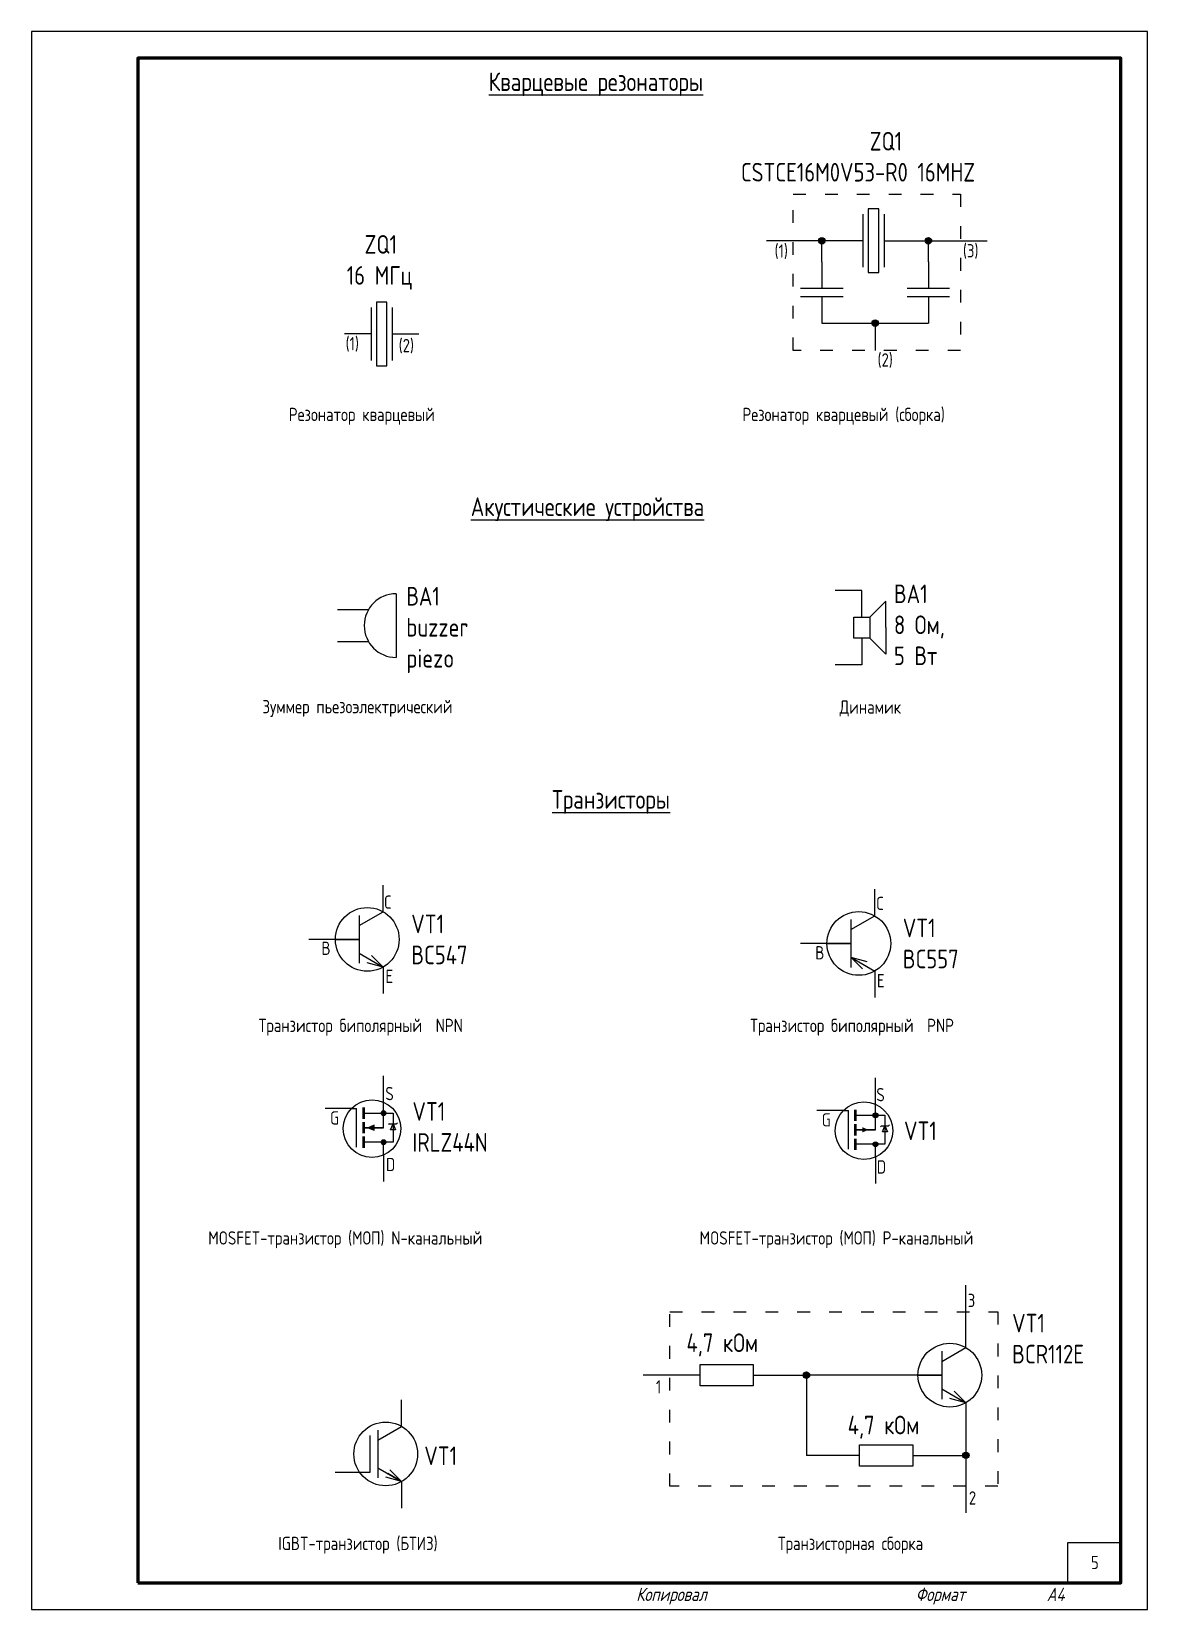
# Model space of a CAD drawing. Header units: millimetres. Extents: x 0 to 3360, y 0 to 297.
# Drawn here: x 1050 to 1260, y 0 to 297 of the extents above; entities that cross this region are included whole.
import ezdxf

# ---------------------------------------------------------------- set-up
doc = ezdxf.new("R2010")
doc.units = ezdxf.units.MM
doc.header["$LTSCALE"] = 0.2
doc.linetypes.add('ACAD_ISO03W100', pattern=[30, 12, -18])
doc.styles.add('ГОСТ 2.304', font='CS_Gost2304.shx')

msp = doc.modelspace()

# ---------------------------------------------------------------- texts
at = {"style": 'ГОСТ 2.304'}
for s, p in [('С', (1116.38, 131.91)), ('С', (1209.01, 131.67)), ('B', (1104.56, 123.21)), ('B', (1197.49, 122.37)), ('E', (1116.61, 117.93)), ('E', (1209.09, 117.11)), ('S', (1116.58, 95.87)), ('S', (1208.98, 95.67)), ('G', (1106.17, 91.29)), ('G', (1198.71, 90.92)), ('D', (1116.7, 82.52)), ('D', (1209.08, 82.06)), ('3', (1226.18, 56.94)), ('1', (1167.49, 40.67)), ('2', (1226.39, 19.76))]:
    msp.add_text(s, height=2.5, dxfattribs=at).set_placement(p)
for s, insert, char_height, width, attachment_point in [('\\pi66.031;{\\H0.14x;\\LКварцевые резонаторы}', (1070, 287.11), 25, 185, 4), ('(1)', (1189.83, 256.96), 2.5, 2.6515, 1), ('(3)', (1225.28, 257.01), 2.5, 2.6515, 1), ('(1)', (1109.1, 239.52), 2.5, 2.6515, 1), ('(2)', (1119.09, 239.17), 2.5, 2.6515, 1), ('(2)', (1209.21, 236.47), 2.5, 2.6515, 1), ('\\pi28.406;Резонатор кварцевый', (1070, 224.61), 2.5, 92.5, 4), ('\\pi21.28;Резонатор кварцевый (сборка)', (1162.5, 224.61), 2.5, 92.5, 4), ('\\pi62.662;{\\H0.14x;\\LАкустические устройства}', (1070, 207.11), 25, 185, 4), ('\\pi23.464;Зуммер пьезоэлектрический', (1070, 169.61), 2.5, 92.5, 4), ('\\pi39.563;Динамик', (1162.5, 169.61), 2.5, 92.5, 4), ('\\pi77.975;{\\H0.14x;\\LТранзисторы}', (1070, 152.01), 25, 185, 4), ('\\pi22.75;Транзистор биполярный  NPN', (1070, 109.61), 2.5, 92.5, 4), ('\\pi22.75;Транзистор биполярный  PNP', (1162.5, 109.61), 2.5, 92.5, 4), ('\\pi13.25;MOSFET-транзистор (МОП) N-канальный', (1070, 69.61), 2.5, 92.5, 4), ('\\pi13.219;MOSFET-транзистор (МОП) P-канальный', (1162.5, 69.61), 2.5, 92.5, 4), ('\\pi26.436;IGBT-транзистор (БТИЗ)', (1070, 12.11), 2.5, 92.5, 4), ('\\pi27.969;Транзисторная сборка', (1162.5, 12.11), 2.5, 92.5, 4), ('\\pi4.3857;5', (1245, 8.86), 2.5, 10, 4), ('{\\Q15;Копировал}', (1163.79, 2.52), 2.5, 41.2143, 4), ('{\\Q15;Формат            А4}', (1216.39, 2.52), 2.5, 38.6068, 4)]:
    msp.add_mtext(s, dxfattribs=dict(at, insert=insert, char_height=char_height, width=width, attachment_point=attachment_point))
at = {"char_height": 3.5, "attachment_point": 1, "style": 'ГОСТ 2.304'}
for s, width, insert in [('\\pi25.367;ZQ1\\P\\pi1.1265;CSTCE16M0V53-R0 16MHZ', 57.7342, (1182.37, 278.13)), ('\\pi14.134;ZQ1\\P\\pi10.765;16 МГц', 35.2678, (1098.54, 258.71)), ('ВА1\\Pbuzzer\\Ppiezo', 6.0162, (1120.53, 192.48)), ('BA1\\P8 Ом,\\P5 Вт', 11.6109, (1212.29, 192.94)), ('VT1\\PBC547', 18.1164, (1121.46, 130.8)), ('VT1\\PBC557', 18.1164, (1213.96, 130.04)), ('VT1\\PIRLZ44N', 21.4884, (1121.68, 95.51)), ('VT1', 21.4884, (1214.19, 91.86)), ('VT1\\PBCR112E', 18.1164, (1234.54, 55.66)), ('4,7 кОм', 17.329, (1173.25, 51.97)), ('4,7 кОм', 16.089, (1203.59, 36.48)), ('VT1', 21.4884, (1123.91, 30.69))]:
    msp.add_mtext_dynamic_manual_height_columns(s, width=width, gutter_width=25, heights=[0], dxfattribs=dict(at, insert=insert))

# ---------------------------------------------------------------- hatches: boundary and pattern name
h = msp.add_hatch(color=256)
h.dxf.hatch_style = 1
h.paths.add_polyline_path([(1199.32, 257.65, 1), (1198.12, 257.65, 1)])
h = msp.add_hatch(color=256)
h.dxf.hatch_style = 1
h.paths.add_polyline_path([(1219.38, 257.65, 1), (1218.18, 257.65, 1)])
h = msp.add_hatch(color=256)
h.dxf.hatch_style = 1
h.paths.add_polyline_path([(1209.35, 242.15, 1), (1208.15, 242.15, 1)])
h = msp.add_hatch(color=256)
h.dxf.hatch_style = 1
edge = h.paths.add_edge_path()
edge.add_arc((1116.25, 93.42), 0.458, 0, 360)
h = msp.add_hatch(color=256)
h.dxf.hatch_style = 1
edge = h.paths.add_edge_path()
edge.add_arc((1208.82, 93.03), 0.458, 0, 360)
h = msp.add_hatch(color=256)
h.dxf.hatch_style = 1
h.paths.add_polyline_path([(1113.34, 90.7), (1114.46, 90.21), (1114.46, 91.18)])
h = msp.add_hatch(color=256)
h.dxf.hatch_style = 1
h.paths.add_polyline_path([(1207.5, 90.3), (1206.37, 90.79), (1206.37, 89.82)])
h = msp.add_hatch(color=256)
h.dxf.hatch_style = 1
edge = h.paths.add_edge_path()
edge.add_arc((1116.25, 87.97), 0.458, 0, 360)
h = msp.add_hatch(color=256)
h.dxf.hatch_style = 1
edge = h.paths.add_edge_path()
edge.add_arc((1208.82, 87.58), 0.458, 0, 360)
h = msp.add_hatch(color=256)
h.dxf.hatch_style = 1
h.paths.add_polyline_path([(1195.22, 44.12, -1), (1196.42, 44.12, -1)])
h = msp.add_hatch(color=256)
h.dxf.hatch_style = 1
h.paths.add_polyline_path([(1225.22, 29.02, -1), (1226.42, 29.02, -1)])

# ---------------------------------------------------------------- linework, layer by layer
at = {"linetype": 'Continuous', "lineweight": 60}
msp.add_line((1070, 292.02), (1070, 172.02), dxfattribs=at)
for p, q in [((1206.46, 262.65), (1206.46, 252.65)), ((1209.46, 263.65), (1207.46, 263.65)), ((1207.46, 263.65), (1207.46, 251.65)), ((1209.46, 251.65), (1209.46, 263.65)), ((1210.46, 262.65), (1210.46, 252.65)), ((1193.32, 257.65), (1188.32, 257.65)), ((1206.46, 257.65), (1193.32, 257.65)), ((1198.72, 253.65), (1198.72, 257.65)), ((1210.46, 257.65), (1224.82, 257.65)), ((1218.78, 253.65), (1218.78, 257.65)), ((1224.82, 257.65), (1229.82, 257.65)), ((1198.72, 253.65), (1198.72, 248.65)), ((1218.78, 253.65), (1218.78, 248.65)), ((1207.46, 251.65), (1209.46, 251.65)), ((1202.72, 248.65), (1194.72, 248.65)), ((1194.72, 247.15), (1202.72, 247.15)), ((1198.72, 247.15), (1198.72, 242.15)), ((1222.78, 248.65), (1214.78, 248.65)), ((1214.78, 247.15), (1222.78, 247.15)), ((1218.78, 247.15), (1218.78, 242.15)), ((1113.89, 245.11), (1113.89, 235.11)), ((1116.89, 246.11), (1114.89, 246.11)), ((1114.89, 246.11), (1114.89, 234.11)), ((1116.89, 234.11), (1116.89, 246.11)), ((1117.89, 245.11), (1117.89, 235.11)), ((1198.72, 242.15), (1218.78, 242.15)), ((1208.75, 242.15), (1208.75, 237.01)), ((1113.89, 240.11), (1108.89, 240.11)), ((1117.89, 240.11), (1122.89, 240.11)), ((1114.89, 234.11), (1116.89, 234.11)), ((1206.25, 191.82), (1201.25, 191.82)), ((1206.25, 186.82), (1206.25, 191.82)), ((1210.75, 189.82), (1207.75, 186.82)), ((1210.75, 184.82), (1210.75, 189.82)), ((1204.75, 182.82), (1204.75, 186.82)), ((1204.75, 186.82), (1207.75, 186.82)), ((1207.75, 186.82), (1207.75, 182.82)), ((1210.75, 184.82), (1210.75, 179.82)), ((1207.75, 182.82), (1204.75, 182.82)), ((1206.25, 182.82), (1206.25, 177.82)), ((1210.75, 179.82), (1207.75, 182.82)), ((1206.25, 177.82), (1201.25, 177.82)), ((1116.18, 131.34), (1116.18, 136.34)), ((1208.68, 130.57), (1208.68, 135.57)), ((1111.68, 128.74), (1116.18, 131.34)), ((1111.68, 130.64), (1111.68, 121.64)), ((1204.18, 127.98), (1208.68, 130.57)), ((1204.18, 129.88), (1204.18, 120.88)), ((1107.18, 126.14), (1102.18, 126.14)), ((1111.68, 126.14), (1107.18, 126.14)), ((1107.18, 126.14), (1111.68, 126.14)), ((1199.68, 125.38), (1194.68, 125.38)), ((1204.18, 125.38), (1199.68, 125.38)), ((1199.68, 125.38), (1204.18, 125.38)), ((1111.68, 123.54), (1116.18, 120.94)), ((1116.18, 120.94), (1113.98, 123.14)), ((1204.18, 122.78), (1208.68, 120.18)), ((1204.18, 122.78), (1206.38, 120.58)), ((1204.18, 122.78), (1207.18, 121.98)), ((1116.18, 120.94), (1113.18, 121.75)), ((1116.18, 120.94), (1116.18, 115.94)), ((1208.68, 120.18), (1208.68, 115.18)), ((1116.25, 95.49), (1116.25, 100.49)), ((1208.82, 95.09), (1208.82, 100.09)), ((1110.24, 94.34), (1105.24, 94.34)), ((1110.24, 94.34), (1111.17, 94.34)), ((1111.17, 87.05), (1111.17, 94.34)), ((1202.81, 93.95), (1197.81, 93.95)), ((1202.81, 93.95), (1203.74, 93.95)), ((1203.74, 86.66), (1203.74, 93.95)), ((1117.36, 91.45), (1117.18, 91.27)), ((1118.7, 91.45), (1118.88, 91.62)), ((1209.93, 91.05), (1209.75, 90.88)), ((1211.27, 91.05), (1211.45, 91.23)), ((1116.25, 85.56), (1116.25, 87.97)), ((1208.82, 85.17), (1208.82, 87.58)), ((1116.25, 85.56), (1116.25, 80.56)), ((1208.82, 85.17), (1208.82, 80.17)), ((1225.82, 56.05), (1225.82, 61.05)), ((1225.82, 49.32), (1225.82, 56.05)), ((1221.32, 46.72), (1225.82, 49.32)), ((1221.32, 48.62), (1221.32, 39.62)), ((1175.82, 46.12), (1185.82, 46.12)), ((1175.82, 42.12), (1175.82, 46.12)), ((1185.82, 46.12), (1185.82, 42.12)), ((1170.1, 44.12), (1165.1, 44.12)), ((1175.82, 44.12), (1170.1, 44.12)), ((1185.82, 42.12), (1175.82, 42.12)), ((1185.82, 44.12), (1195.82, 44.12)), ((1195.82, 44.32), (1195.82, 29.02)), ((1213.6, 44.12), (1195.82, 44.12)), ((1221.32, 44.12), (1212.32, 44.12)), ((1216.82, 44.12), (1221.32, 44.12)), ((1119.65, 34.48), (1119.65, 39.48)), ((1221.32, 41.52), (1225.82, 38.93)), ((1225.82, 38.93), (1222.82, 39.73)), ((1225.82, 38.93), (1223.22, 40.43)), ((1225.82, 38.93), (1223.63, 41.12)), ((1225.82, 38.93), (1225.82, 29.02)), ((1113.65, 32.79), (1113.65, 25.79)), ((1115.15, 31.89), (1119.65, 34.48)), ((1115.15, 33.79), (1115.15, 24.79)), ((1205.82, 31.02), (1215.82, 31.02)), ((1205.82, 27.02), (1205.82, 31.02)), ((1215.82, 31.02), (1215.82, 27.02)), ((1205.82, 29.02), (1195.82, 29.02)), ((1215.82, 27.02), (1205.82, 27.02)), ((1215.82, 29.02), (1225.82, 29.02)), ((1225.82, 29.02), (1225.82, 23.21)), ((1113.65, 25.79), (1107.15, 25.79)), ((1115.15, 26.69), (1119.65, 24.09)), ((1119.65, 24.09), (1116.65, 24.89)), ((1119.65, 24.09), (1116.65, 24.89)), ((1119.65, 24.09), (1117.05, 25.59)), ((1119.65, 24.09), (1117.45, 26.29)), ((1119.65, 24.09), (1119.65, 19.09)), ((1225.82, 23.21), (1225.82, 18.21))]:
    msp.add_line(p, q)
at = {"ltscale": 100}
for p, q in [((1118.6, 191.21), (1118.6, 179.21)), ((1107.6, 188.21), (1113.4, 188.21)), ((1107.6, 182.21), (1113.4, 182.21)), ((1112.48, 90.7), (1116.25, 90.7)), ((1116.25, 90.7), (1112.48, 90.7)), ((1205.05, 90.3), (1208.82, 90.3)), ((1208.82, 90.3), (1205.05, 90.3))]:
    msp.add_line(p, q, dxfattribs=at)
at = {"linetype": 'Continuous', "lineweight": 25}
msp.add_lwpolyline([(1050, 0.02), (1260, 0.02), (1260, 297.02), (1050, 297.02), (1050, 0.02)], dxfattribs=at)
at = {"linetype": 'Continuous', "lineweight": 60}
msp.add_lwpolyline([(1070, 5.02), (1255, 5.02), (1255, 292.02), (1070, 292.02), (1070, 5.02)], dxfattribs=at)
at = {"linetype": 'ACAD_ISO03W100'}
for points in [[(1224.82, 237.01), (1193.32, 237.01), (1193.32, 266.4), (1224.82, 266.4)], [(1231.87, 23.21), (1170.1, 23.21), (1170.1, 56.05), (1231.87, 56.05)]]:
    msp.add_lwpolyline(points, close=True, dxfattribs=at)
for points in [[(1112.48, 90.7), (1116.25, 90.7), (1116.25, 95.49)], [(1205.05, 90.3), (1208.82, 90.3), (1208.82, 95.09)], [(1112.48, 93.42), (1118.03, 93.42), (1118.03, 87.97), (1112.48, 87.97)], [(1205.05, 93.03), (1210.6, 93.03), (1210.6, 87.58), (1205.05, 87.58)], [(1117.36, 91.45), (1118.7, 91.45)], [(1209.93, 91.05), (1211.27, 91.05)]]:
    msp.add_lwpolyline(points)
at = {"const_width": 0.5}
for points in [[(1112.48, 94.51), (1112.48, 92.34)], [(1205.05, 94.11), (1205.05, 91.95)], [(1112.48, 89.62), (1112.48, 91.78)], [(1112.48, 86.89), (1112.48, 89.05)], [(1205.05, 89.22), (1205.05, 91.39)], [(1205.05, 86.5), (1205.05, 88.66)]]:
    msp.add_lwpolyline(points, dxfattribs=at)
for points in [[(1113.34, 90.7), (1114.46, 90.21), (1114.46, 91.18)], [(1118.03, 91.45), (1118.52, 90.32), (1117.54, 90.32)], [(1210.6, 91.05), (1211.09, 89.93), (1210.11, 89.93)], [(1245, 12.61), (1255, 12.61), (1255, 5.11), (1245, 5.11)]]:
    msp.add_lwpolyline(points, close=True)
at = {"linetype": 'Continuous', "lineweight": 50, "ltscale": 0.5, "flags": 128}
msp.add_lwpolyline([(1070, 5.02), (1255, 5.02)], dxfattribs=at)
for centre, radius in [((1198.72, 257.65), 0.6), ((1218.78, 257.65), 0.6), ((1208.75, 242.15), 0.6), ((1113.18, 126.14), 6), ((1205.68, 125.38), 6), ((1114.08, 90.52), 5.42), ((1206.65, 90.13), 5.42), ((1116.25, 93.42), 0.458), ((1208.82, 93.03), 0.458), ((1116.25, 87.97), 0.458), ((1208.82, 87.58), 0.458), ((1222.82, 44.12), 6), ((1195.82, 44.12), 0.6), ((1116.65, 29.29), 6), ((1225.82, 29.02), 0.6)]:
    msp.add_circle(centre, radius)
msp.add_arc((1118.6, 185.21), 6, 90, 270)

msp.set_redraw_order([(e.dxf.handle, doc.entitydb.next_handle()) for e in msp.query("TEXT MTEXT ATTDEF DIMENSION ARC_DIMENSION")])  # texts and dimensions are drawn at this point

doc.saveas('drawing.dxf')
